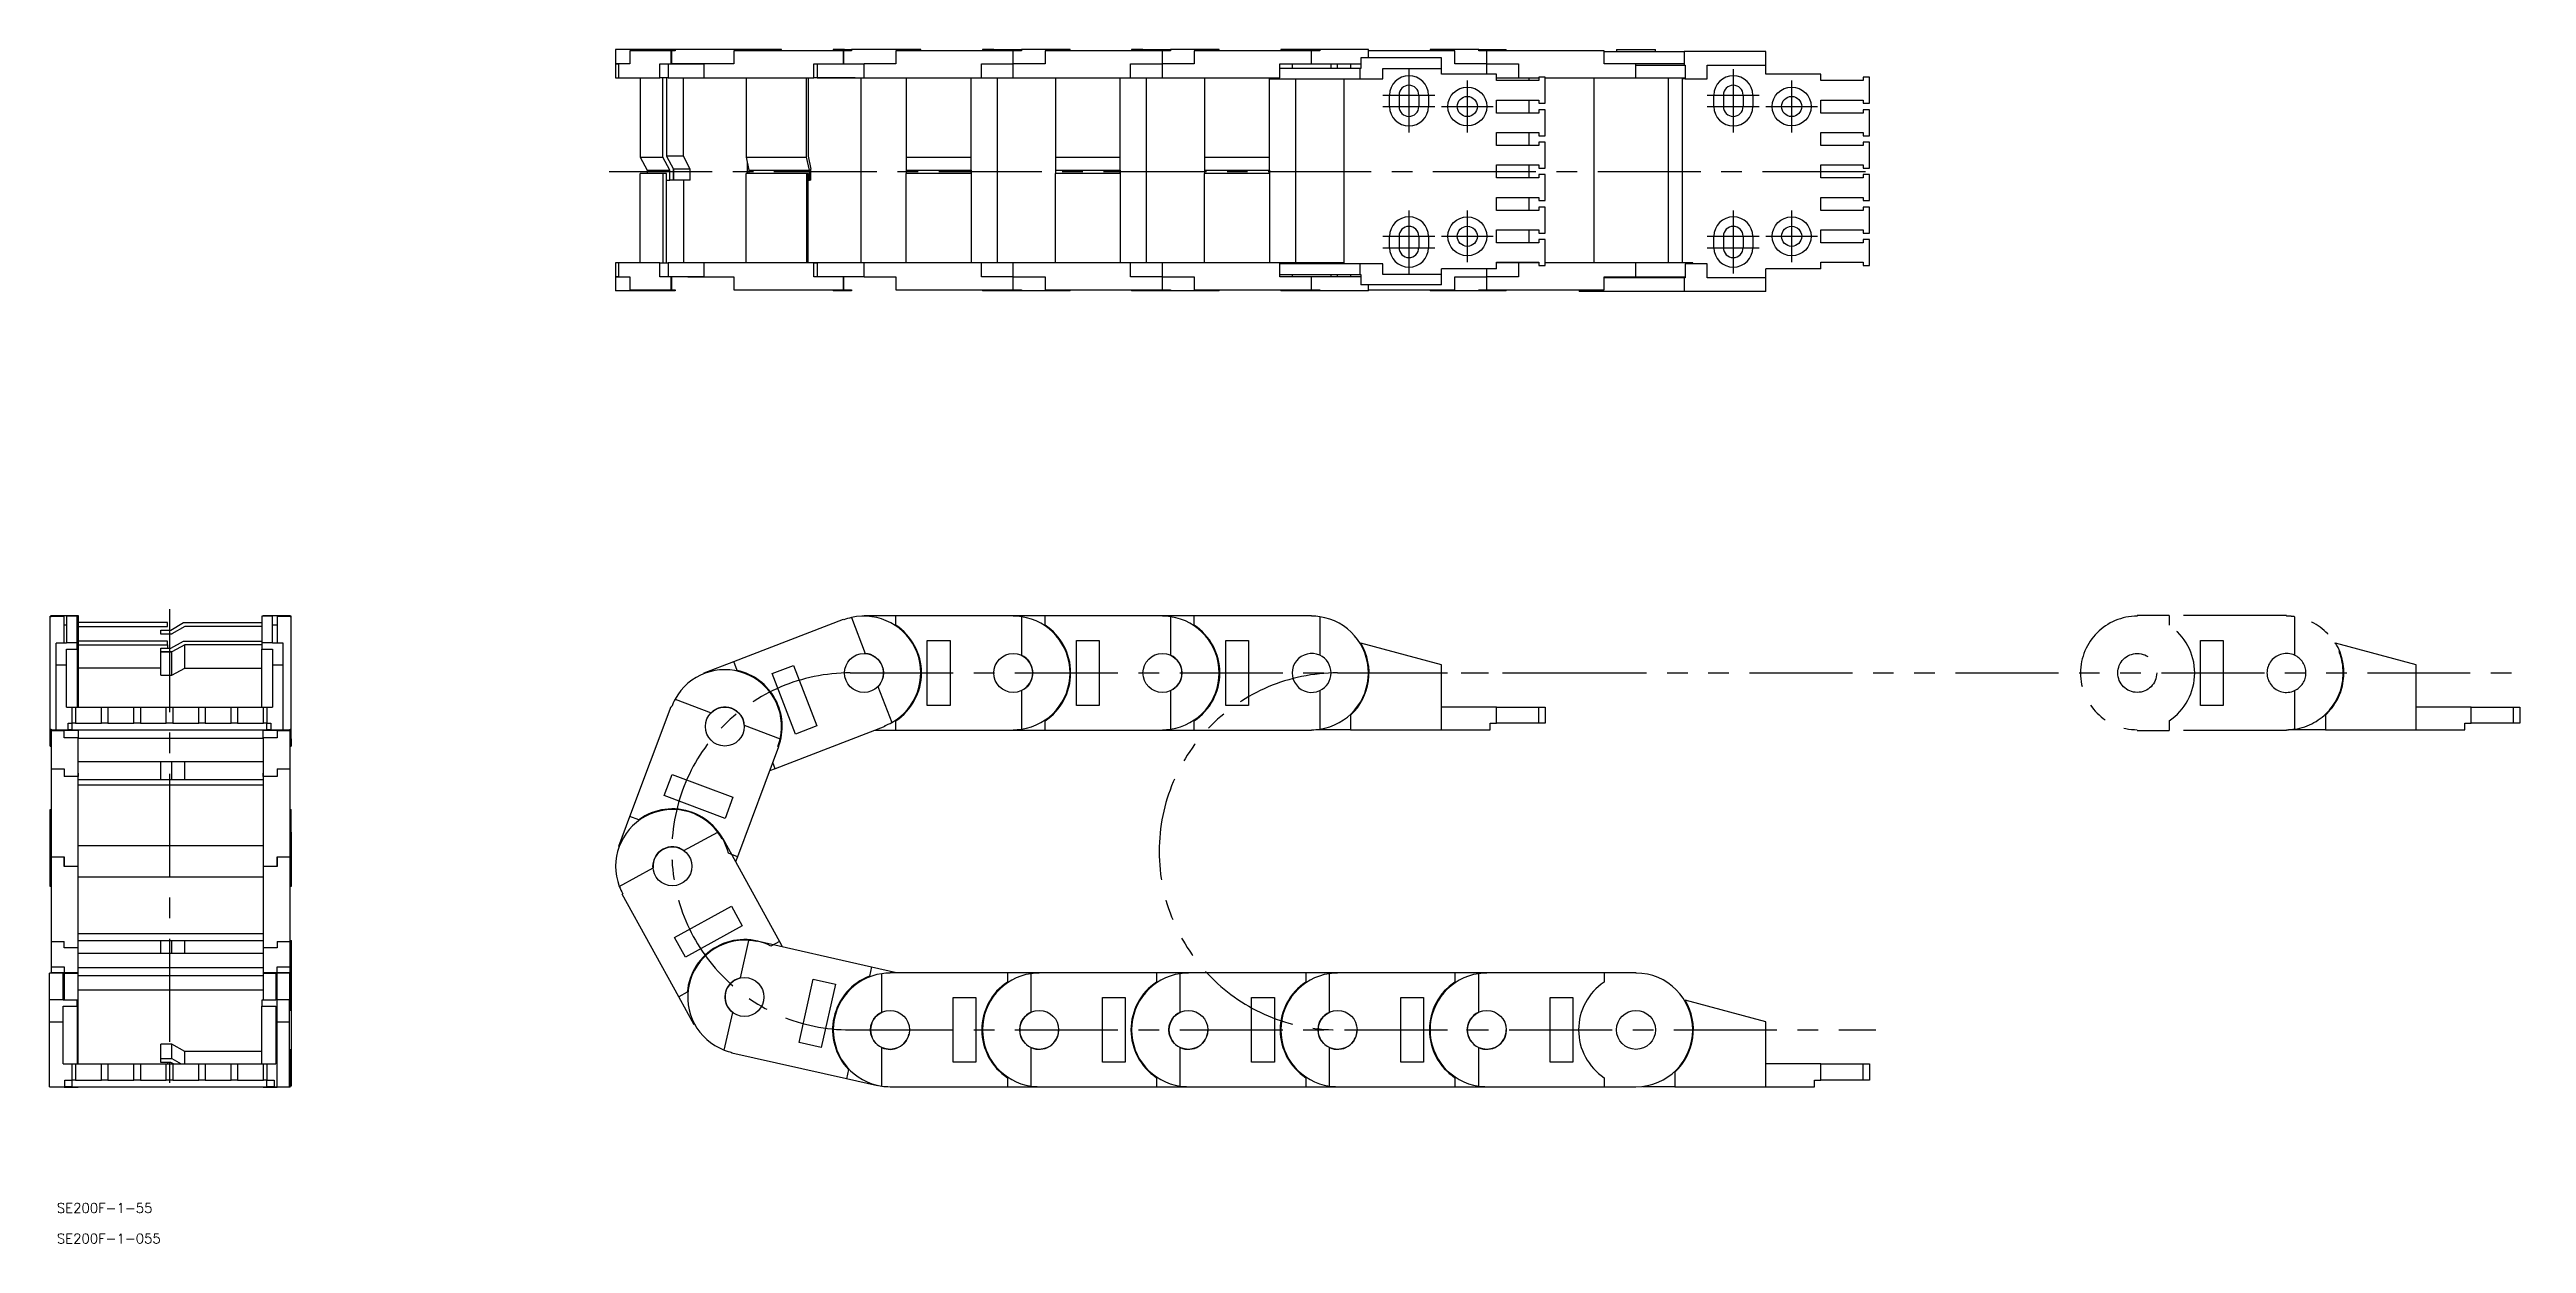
# Model space of a CAD drawing. Extents: x -175 to 589, y -294 to 74.
import ezdxf

# ---------------------------------------------------------------- set-up
doc = ezdxf.new("R2010")
doc.units = 0
doc.linetypes.add('CENTER', pattern=[50.8, 31.75, -6.35, 6.35, -6.35])
doc.linetypes.add('PHANTOM', pattern=[63.5, 31.75, -6.35, 6.35, -6.35, 6.35, -6.35])
doc.layers.get('0').update_dxf_attribs({"linetype": 'CONTINUOUS'})
doc.layers.add('CENTER', color=1, linetype='CONTINUOUS')
doc.styles.get("Standard").update_dxf_attribs({"font": 'txt.shx', "height": 3, "bigfont": 'bigfont.shx'})

# ---------------------------------------------------------------- blocks, each defined once
blk = doc.blocks.new('*U2')
at = {"color": 7, "linetype": 'CONTINUOUS'}
blk.add_text('SE200F-1-055', height=3, dxfattribs=at).set_placement((-172.29, -293.51))
blk = doc.blocks.new('*U3')
at = {"color": 7, "linetype": 'CONTINUOUS'}
blk.add_text('SE200F-1-55', height=3, dxfattribs=at).set_placement((-172.29, -284.09))

msp = doc.modelspace()

# ---------------------------------------------------------------- linework, layer by layer
at = {"color": 7, "linetype": 'CONTINUOUS'}
for p, q in [((18.315531, 74.4), (0, 74.4)), ((18.315531, 74.4), (0, 74.4)), ((0, 74.4), (0, 70.045)), ((0, 70.05), (0, 65.7)), ((0.927425, 70.05), (0, 70.05)), ((0, 70.045), (0.927426, 70.045)), ((0, 70.045), (0.927425, 70.045)), ((0.927425, 65.7), (0.927425, 70.05)), ((4.369101, 70.05), (0.927425, 70.05)), ((17.082233, 74), (4.369101, 74)), ((4.369101, 74), (4.369101, 70.05)), ((13.640557, 65.7), (13.640557, 70.05)), ((13.640557, 70.05), (17.082233, 70.05)), ((16.154808, 70.05), (16.154808, 65.7)), ((17.082233, 70.05), (17.082233, 74)), ((17.269494, 74), (17.082233, 74)), ((17.082233, 70.05), (17.269494, 70.05)), ((17.269494, 70.05), (17.269494, 74)), ((18.315531, 74), (17.269494, 74)), ((27.298908, 70.05), (17.269494, 70.05)), ((27.298908, 70.05), (17.269494, 70.05)), ((17.269494, 70.05), (22.230497, 70.05)), ((51.154808, 74.4), (18.315531, 74.4)), ((18.315531, 74.4), (18.315531, 74)), ((22.230497, 70.05), (22.230497, 70.045)), ((22.230497, 70.045), (27.298916, 70.045)), ((27.298908, 65.7), (27.298908, 70.05)), ((36.445275, 70.05), (27.298908, 70.05)), ((36.445275, 74), (36.445275, 70.05)), ((70.230836, 74), (36.445275, 74)), ((51.154808, 74), (51.154808, 74.4)), ((61.084469, 65.7), (61.084469, 70.05)), ((61.084469, 70.05), (70.230836, 70.05)), ((62.147591, 70.045), (62.147591, 65.7)), ((70.586736, 74.4), (67.086736, 74.4)), ((67.086736, 74.4), (67.086736, 74)), ((70.230836, 70.05), (70.230836, 74)), ((70.302654, 74), (70.230836, 74)), ((70.230836, 70.05), (70.302654, 70.05)), ((72.700365, 74), (70.302654, 74)), ((70.302654, 70.05), (70.302654, 74)), ((70.302654, 70.05), (76.586736, 70.05)), ((70.586736, 74.4), (72.700365, 74.4)), ((70.586736, 74.4), (70.586736, 74)), ((94.086736, 74.4), (72.700365, 74.4)), ((94.086736, 74.4), (72.700365, 74.4)), ((72.700365, 74.4), (72.700365, 74)), ((76.586736, 65.7), (76.586736, 70.05)), ((86.386736, 70.05), (76.586736, 70.05)), ((86.386736, 74), (86.386736, 70.05)), ((122.586736, 74), (86.386736, 74)), ((94.086736, 74), (94.086736, 74.4)), ((112.786736, 65.7), (112.786736, 70.05)), ((112.786736, 70.05), (122.586736, 70.05)), ((116.586736, 74.4), (113.086736, 74.4)), ((113.086736, 74.4), (113.086736, 74)), ((116.586736, 74.4), (125.086736, 74.4)), ((116.586736, 74.4), (116.586736, 74)), ((122.586736, 70.05), (122.586736, 74)), ((125.086736, 74), (122.586736, 74)), ((122.586736, 65.7), (122.586736, 70.05)), ((132.386736, 70.05), (122.586736, 70.05)), ((140.086736, 74.4), (125.086736, 74.4)), ((125.086736, 74.4), (125.086736, 74)), ((168.586736, 74), (132.386736, 74)), ((132.386736, 74), (132.386736, 70.05)), ((140.086736, 74), (140.086736, 74.4)), ((158.786736, 70.05), (168.586736, 70.05)), ((158.786736, 65.7), (158.786736, 70.05)), ((162.586736, 74.4), (159.086736, 74.4)), ((159.086736, 74.4), (159.086736, 74)), ((162.586736, 74.4), (171.086736, 74.4)), ((162.586736, 74.4), (162.586736, 74)), ((168.586736, 70.05), (168.586736, 74)), ((171.086736, 74), (168.586736, 74)), ((168.586736, 65.7), (168.586736, 70.05)), ((178.386736, 70.05), (168.586736, 70.05)), ((186.086736, 74.4), (171.086736, 74.4)), ((171.086736, 74.4), (171.086736, 74)), ((214.586736, 74), (178.386736, 74)), ((178.386736, 74), (178.386736, 70.05)), ((186.086736, 74), (186.086736, 74.4)), ((204.786736, 65.7), (204.786736, 70.05)), ((204.786736, 70.05), (214.586736, 70.05)), ((217.086736, 74.4), (205.086736, 74.4)), ((205.086736, 74.4), (205.086736, 74)), ((208.586736, 70.05), (208.586736, 68.6)), ((214.586736, 70.05), (214.586736, 74)), ((217.086736, 74), (214.586736, 74)), ((214.586736, 70.05), (222.986736, 70.05)), ((232.086736, 74.4), (217.086736, 74.4)), ((217.086736, 74.4), (217.086736, 74)), ((220.586736, 68.6), (220.586736, 70.05)), ((222.586736, 68.6), (222.586736, 70.05)), ((222.986736, 70.05), (222.986736, 70.045)), ((222.986736, 70.045), (229.732352, 70.045)), ((226.586736, 70.045), (226.586736, 68.6)), ((254.586736, 71.85), (229.732352, 71.85)), ((229.732352, 71.85), (229.732352, 68.6)), ((232.086736, 71.85), (232.086736, 74.4)), ((258.786736, 74), (232.086736, 74)), ((266.086736, 74.4), (251.086736, 74.4)), ((251.086736, 74.4), (251.086736, 74)), ((254.586736, 68.6), (254.586736, 71.85)), ((258.786736, 70.05), (258.786736, 74)), ((268.586736, 70.05), (258.786736, 70.05)), ((266.086736, 74.4), (274.586736, 74.4)), ((266.086736, 74), (266.086736, 74.4)), ((268.586736, 74), (266.086736, 74)), ((268.586736, 70.05), (268.586736, 74)), ((304.786736, 74), (268.586736, 74)), ((268.586736, 70.05), (278.386736, 70.05)), ((268.586736, 66.85), (268.586736, 70.05)), ((274.586736, 74), (274.586736, 74.4)), ((278.386736, 70.05), (278.386736, 65.7)), ((304.786736, 70.05), (304.786736, 74)), ((314.586736, 70.05), (304.786736, 70.05)), ((304.786744, 73.85), (329.451669, 73.85)), ((308.586736, 74.4), (320.586736, 74.4)), ((308.586736, 74.4), (308.586736, 73.85)), ((314.586736, 65.7), (314.586736, 70.05)), ((329.451669, 70.05), (314.586736, 70.05)), ((314.586736, 69.6), (329.451669, 69.6)), ((320.586736, 73.85), (320.586736, 74.4)), ((329.451669, 73.85), (329.451669, 69.6)), ((354.586736, 73.85), (329.451669, 73.85)), ((329.451669, 69.6), (329.732352, 69.6)), ((329.732352, 69.6), (329.732352, 65.35)), ((336.586736, 69.6), (354.586736, 69.6)), ((336.586736, 65.35), (336.586736, 69.6)), ((354.586736, 69.6), (354.586736, 73.85)), ((354.586736, 66.85), (354.586736, 69.6)), ((0, 65.7), (0.927425, 65.7)), ((0.927425, 65.7), (13.640557, 65.7)), ((7.552782, 65.7), (7.552782, 41.2)), ((16.154808, 65.7), (13.640557, 65.7)), ((14.576612, 41.2), (14.576612, 65.7)), ((15.700176, 65.7), (15.700176, 41.521539)), ((16.154808, 65.7), (27.298908, 65.7)), ((16.154808, 65.7), (27.298908, 65.7)), ((20.916362, 41.521539), (20.916362, 65.7)), ((27.298908, 65.7), (61.084469, 65.7)), ((40.221843, 65.7), (40.221843, 41.2)), ((58.887899, 41.2), (58.887899, 65.7)), ((59.318807, 65.7), (59.318807, 41.521539)), ((62.147591, 65.7), (61.084469, 65.7)), ((62.147591, 65.7), (76.586736, 65.7)), ((72.733147, 65.7), (62.147691, 65.7)), ((72.733147, 65.7), (62.147691, 65.7)), ((73.796269, 65.7), (72.733147, 65.7)), ((73.796269, 65.7), (76.586736, 65.7)), ((75.584595, 65.7), (75.584595, 8.7)), ((76.586736, 65.7), (112.786736, 65.7)), ((89.586736, 65.7), (89.586736, 41.2)), ((109.586736, 41.2), (109.586736, 65.7)), ((112.786736, 65.7), (122.586736, 65.7)), ((117.586736, 65.7), (117.586736, 8.7)), ((122.586736, 65.7), (158.786736, 65.7)), ((135.586736, 65.7), (135.586736, 41.2)), ((155.586736, 41.2), (155.586736, 65.7)), ((158.786736, 65.7), (168.586736, 65.7)), ((163.586736, 65.7), (163.586736, 8.7)), ((168.586736, 65.7), (204.786736, 65.7)), ((181.586736, 65.7), (181.586736, 41.2)), ((201.586736, 41.2), (201.586736, 65.7)), ((201.586902, 65.35), (229.451669, 65.35)), ((229.451669, 68.6), (204.786744, 68.6)), ((209.586736, 65.35), (209.586736, 8.7)), ((224.586736, 8.35), (224.586736, 65.35)), ((229.451669, 68.6), (229.451669, 65.35)), ((229.732352, 68.6), (229.451669, 68.6)), ((229.451669, 65.35), (236.586736, 65.35)), ((236.586736, 68.6), (254.586736, 68.6)), ((236.586736, 65.35), (236.586736, 68.6)), ((254.586736, 66.85), (254.586736, 68.6)), ((271.586736, 66.85), (254.586736, 66.85)), ((271.586736, 64.85), (271.586736, 66.85)), ((284.586736, 64.85), (271.586736, 64.85)), ((271.591491, 65.7), (278.386736, 65.7)), ((278.386736, 65.7), (284.586736, 65.7)), ((281.586736, 65.7), (281.586736, 64.85)), ((284.586736, 65.85), (284.586736, 64.85)), ((286.586736, 65.85), (284.586736, 65.85)), ((286.586736, 57.85), (286.586736, 65.85)), ((286.586736, 65.7), (314.586736, 65.7)), ((301.586736, 65.7), (301.586736, 8.7)), ((314.586736, 65.7), (329.732352, 65.7)), ((324.586736, 8.7), (324.586736, 65.7)), ((328.835947, 65.35), (328.835947, 8.7)), ((329.732352, 65.35), (328.835947, 65.35)), ((329.732352, 65.35), (336.586736, 65.35)), ((371.586736, 66.85), (354.586736, 66.85)), ((371.586736, 64.85), (371.586736, 66.85)), ((384.586736, 64.85), (371.586736, 64.85)), ((386.586736, 65.85), (384.586736, 65.85)), ((384.586736, 65.85), (384.586736, 64.85)), ((386.586736, 57.85), (386.586736, 65.85)), ((238.586736, 56.85), (238.586736, 60.35)), ((241.536736, 60.35), (241.536736, 56.85)), ((247.636736, 60.35), (247.636736, 56.85)), ((250.586736, 60.35), (250.586736, 56.85)), ((271.586736, 58.85), (284.586736, 58.85)), ((271.586736, 54.85), (271.586736, 58.85)), ((284.586736, 54.85), (271.586736, 54.85)), ((281.586736, 58.85), (281.586736, 54.85)), ((284.586736, 58.85), (284.586736, 57.85)), ((284.586736, 57.85), (286.586736, 57.85)), ((284.586736, 55.85), (284.586736, 54.85)), ((286.586736, 55.85), (284.586736, 55.85)), ((286.586736, 47.85), (286.586736, 55.85)), ((338.586736, 56.85), (338.586736, 60.35)), ((341.536736, 60.35), (341.536736, 56.85)), ((347.636736, 60.35), (347.636736, 56.85)), ((350.586736, 60.35), (350.586736, 56.85)), ((371.586736, 58.85), (384.586736, 58.85)), ((371.586736, 54.85), (371.586736, 58.85)), ((384.586736, 54.85), (371.586736, 54.85)), ((384.586736, 58.85), (384.586736, 57.85)), ((384.586736, 57.85), (386.586736, 57.85)), ((386.586736, 55.85), (384.586736, 55.85)), ((384.586736, 55.85), (384.586736, 54.85)), ((386.586736, 47.85), (386.586736, 55.85)), ((271.586736, 44.85), (271.586736, 48.85)), ((271.586736, 48.85), (284.586736, 48.85)), ((281.586736, 48.85), (281.586736, 44.85)), ((284.586736, 48.85), (284.586736, 47.85)), ((284.586736, 47.85), (286.586736, 47.85)), ((284.586736, 45.85), (284.586736, 44.85)), ((286.586736, 45.85), (284.586736, 45.85)), ((286.586736, 37.85), (286.586736, 45.85)), ((371.586736, 48.85), (384.586736, 48.85)), ((371.586736, 44.85), (371.586736, 48.85)), ((384.586736, 48.85), (384.586736, 47.85)), ((384.586736, 47.85), (386.586736, 47.85)), ((386.586736, 45.85), (384.586736, 45.85)), ((384.586736, 45.85), (384.586736, 44.85)), ((386.586736, 37.85), (386.586736, 45.85)), ((7.552782, 41.2), (14.576612, 41.2)), ((7.552782, 41.2), (9.715083, 37.2)), ((16.738912, 37.2), (14.576612, 41.2)), ((15.700176, 41.521539), (17.842367, 37.558741)), ((20.916362, 41.521539), (15.700176, 41.521539)), ((22.93856, 37.521539), (20.916362, 41.521539)), ((40.221843, 41.2), (58.887899, 41.2)), ((40.221843, 41.2), (41.051127, 37.2)), ((40.512223, 39.799369), (40.512223, 36.2)), ((59.717182, 37.2), (58.887899, 41.2)), ((59.318807, 41.521539), (60.140378, 37.558741)), ((89.586736, 41.2), (109.586736, 41.2)), ((89.586736, 41.2), (89.586736, 37.2)), ((109.586736, 37.2), (109.586736, 41.2)), ((135.586736, 41.2), (155.586736, 41.2)), ((135.586736, 41.2), (135.586736, 37.2)), ((155.586736, 37.2), (155.586736, 41.2)), ((181.586736, 41.2), (201.586736, 41.2)), ((181.586736, 41.2), (181.586736, 37.2)), ((201.586736, 37.2), (201.586736, 41.2)), ((284.586736, 44.85), (271.586736, 44.85)), ((271.586736, 34.85), (271.586736, 38.85)), ((271.586736, 38.85), (284.586736, 38.85)), ((281.586736, 38.85), (281.586736, 34.85)), ((284.586736, 38.85), (284.586736, 37.85)), ((384.586736, 44.85), (371.586736, 44.85)), ((371.586736, 34.85), (371.586736, 38.85)), ((371.586736, 38.85), (384.586736, 38.85)), ((384.586736, 38.85), (384.586736, 37.85)), ((7.552782, 8.7), (7.552782, 36.2)), ((14.576612, 36.2), (7.552782, 36.2)), ((9.715083, 37.2), (9.715083, 36.2)), ((9.715083, 37.2), (16.738912, 37.2)), ((14.576612, 36.2), (14.576612, 8.7)), ((15.700176, 36.2), (14.576612, 36.2)), ((15.700176, 8.7), (15.700176, 36.2)), ((15.700176, 34.2), (16.738912, 34.2)), ((16.738912, 34.2), (16.738912, 37.2)), ((22.93856, 34.2), (16.738912, 34.2)), ((17.842367, 34.2), (16.738912, 34.2)), ((17.842367, 34.2), (17.842367, 37.558741)), ((17.855519, 34.2), (17.842367, 34.2)), ((17.855519, 37.521539), (17.855519, 34.2)), ((22.93856, 37.521539), (17.855519, 37.521539)), ((20.916362, 34.2), (20.916362, 8.7)), ((22.93856, 34.2), (22.93856, 37.521539)), ((40.221843, 8.7), (40.221843, 36.2)), ((58.887899, 36.2), (40.221843, 36.2)), ((41.051127, 37.2), (41.051127, 36.2)), ((41.051127, 37.2), (59.717182, 37.2)), ((58.887899, 36.2), (58.887899, 8.7)), ((59.318807, 36.2), (58.887899, 36.2)), ((59.318807, 8.7), (59.318807, 36.2)), ((59.318807, 34.2), (59.717182, 34.2)), ((59.717182, 34.2), (59.717182, 37.2)), ((60.140378, 34.2), (59.717182, 34.2)), ((60.140378, 34.2), (60.140378, 37.558741)), ((89.586736, 37.2), (89.586736, 36.2)), ((89.586736, 37.2), (109.586736, 37.2)), ((89.586736, 8.7), (89.586736, 36.2)), ((109.586736, 36.2), (89.586736, 36.2)), ((109.586736, 37.2), (109.586736, 36.2)), ((109.586736, 36.2), (109.586736, 37.2)), ((109.586736, 36.2), (109.586736, 8.7)), ((135.586736, 37.2), (135.586736, 36.2)), ((135.586736, 37.2), (155.586736, 37.2)), ((135.586736, 8.7), (135.586736, 36.2)), ((155.586736, 36.2), (135.586736, 36.2)), ((155.586736, 37.2), (155.586736, 36.2)), ((155.586736, 36.2), (155.586736, 37.2)), ((155.586736, 36.2), (155.586736, 8.7)), ((181.586736, 37.2), (201.586736, 37.2)), ((181.586736, 37.2), (181.586736, 36.2)), ((201.586736, 36.2), (181.586736, 36.2)), ((181.586736, 8.7), (181.586736, 36.2)), ((201.586736, 37.2), (201.586736, 36.2)), ((201.586736, 36.2), (201.586736, 37.2)), ((201.586736, 36.2), (201.586736, 8.7)), ((284.586736, 34.85), (271.586736, 34.85)), ((284.586736, 37.85), (286.586736, 37.85)), ((284.586736, 35.85), (284.586736, 34.85)), ((286.586736, 35.85), (284.586736, 35.85)), ((286.586736, 27.85), (286.586736, 35.85)), ((384.586736, 34.85), (371.586736, 34.85)), ((384.586736, 37.85), (386.586736, 37.85)), ((384.586736, 35.85), (384.586736, 34.85)), ((386.586736, 35.85), (384.586736, 35.85)), ((386.586736, 27.85), (386.586736, 35.85)), ((271.586736, 24.85), (271.586736, 28.85)), ((271.586736, 28.85), (284.586736, 28.85)), ((284.586736, 24.85), (271.586736, 24.85)), ((281.586736, 28.85), (281.586736, 24.85)), ((284.586736, 28.85), (284.586736, 27.85)), ((284.586736, 27.85), (286.586736, 27.85)), ((284.586736, 25.85), (284.586736, 24.85)), ((286.586736, 25.85), (284.586736, 25.85)), ((286.586736, 17.85), (286.586736, 25.85)), ((371.586736, 28.85), (384.586736, 28.85)), ((371.586736, 24.85), (371.586736, 28.85)), ((384.586736, 24.85), (371.586736, 24.85)), ((384.586736, 28.85), (384.586736, 27.85)), ((384.586736, 27.85), (386.586736, 27.85)), ((384.586736, 25.85), (384.586736, 24.85)), ((386.586736, 25.85), (384.586736, 25.85)), ((386.586736, 17.85), (386.586736, 25.85)), ((238.586736, 13.35), (238.586736, 16.85)), ((241.536736, 16.85), (241.536736, 13.35)), ((247.636736, 16.85), (247.636736, 13.35)), ((250.586736, 16.85), (250.586736, 13.35)), ((271.586736, 18.85), (284.586736, 18.85)), ((271.586736, 14.85), (271.586736, 18.85)), ((281.586736, 18.85), (281.586736, 14.85)), ((284.586736, 18.85), (284.586736, 17.85)), ((284.586736, 17.85), (286.586736, 17.85)), ((284.586736, 15.85), (284.586736, 14.85)), ((286.586736, 15.85), (284.586736, 15.85)), ((286.586736, 7.85), (286.586736, 15.85)), ((338.586736, 13.35), (338.586736, 16.85)), ((341.536736, 16.85), (341.536736, 13.35)), ((347.636736, 16.85), (347.636736, 13.35)), ((350.586736, 16.85), (350.586736, 13.35)), ((371.586736, 18.85), (384.586736, 18.85)), ((371.586736, 14.85), (371.586736, 18.85)), ((384.586736, 18.85), (384.586736, 17.85)), ((384.586736, 17.85), (386.586736, 17.85)), ((384.586736, 15.85), (384.586736, 14.85)), ((386.586736, 15.85), (384.586736, 15.85)), ((386.586736, 7.85), (386.586736, 15.85)), ((0, 8.7), (0, 4.35)), ((0.927425, 8.7), (0, 8.7)), ((13.640557, 8.7), (0.927425, 8.7)), ((0.927425, 4.35), (0.927425, 8.7)), ((13.640557, 4.35), (13.640557, 8.7)), ((13.640557, 8.7), (16.154808, 8.7)), ((16.154808, 8.7), (16.154808, 4.35)), ((27.298908, 8.7), (16.154808, 8.7)), ((27.298908, 8.7), (16.154808, 8.7)), ((61.084469, 8.7), (27.298908, 8.7)), ((27.298908, 4.35), (27.298908, 8.7)), ((76.586736, 8.7), (61.084469, 8.7)), ((61.084469, 4.35), (61.084469, 8.7)), ((61.084469, 8.7), (62.147591, 8.7)), ((62.147591, 8.7), (62.147591, 4.355)), ((112.786736, 8.7), (76.586736, 8.7)), ((76.586736, 4.35), (76.586736, 8.7)), ((112.786736, 4.35), (112.786736, 8.7)), ((122.586736, 8.7), (112.786736, 8.7)), ((158.786736, 8.7), (122.586736, 8.7)), ((122.586736, 4.35), (122.586736, 8.7)), ((168.586736, 8.7), (158.786736, 8.7)), ((158.786736, 4.35), (158.786736, 8.7)), ((204.786736, 8.7), (168.586736, 8.7)), ((168.586736, 4.35), (168.586736, 8.7)), ((204.786736, 4.35), (204.786736, 8.7)), ((222.586736, 8.7), (204.786736, 8.7)), ((229.451669, 8.35), (204.786744, 8.35)), ((224.595444, 8.7), (222.586736, 8.7)), ((222.586736, 8.35), (222.586736, 8.7)), ((229.451669, 8.35), (229.451669, 5.1)), ((236.586736, 8.35), (229.451669, 8.35)), ((236.586736, 5.1), (236.586736, 8.35)), ((284.586736, 14.85), (271.586736, 14.85)), ((271.586736, 8.85), (284.586736, 8.85)), ((271.586736, 6.85), (271.586736, 8.85)), ((278.386736, 8.7), (271.591491, 8.7)), ((284.586736, 8.7), (278.386736, 8.7)), ((278.386736, 8.7), (278.386736, 4.35)), ((281.586736, 8.85), (281.586736, 8.7)), ((284.586736, 8.85), (284.586736, 7.85)), ((284.586736, 7.85), (286.586736, 7.85)), ((314.586736, 8.7), (286.586736, 8.7)), ((314.586736, 4.35), (314.586736, 8.7)), ((332.086736, 8.7), (314.586736, 8.7)), ((329.732352, 8.35), (329.732352, 4.1)), ((336.586736, 8.35), (329.732352, 8.35)), ((332.086736, 8.35), (332.086736, 8.7)), ((336.586736, 4.1), (336.586736, 8.35)), ((384.586736, 14.85), (371.586736, 14.85)), ((371.586736, 8.85), (384.586736, 8.85)), ((371.586736, 6.85), (371.586736, 8.85)), ((384.586736, 8.85), (384.586736, 7.85)), ((384.586736, 7.85), (386.586736, 7.85)), ((0, 4.355), (0, 0)), ((0.927425, 4.355), (0, 4.355)), ((0.927425, 4.355), (0, 4.355)), ((0, 4.35), (0.927425, 4.35)), ((18.315531, 0), (0, 0)), ((18.315531, 0), (0, 0)), ((0.927425, 4.35), (4.369101, 4.35)), ((4.369101, 4.35), (4.369101, 0.4)), ((4.369101, 0.4), (17.082233, 0.4)), ((17.082233, 4.35), (13.640557, 4.35)), ((17.082233, 0.4), (17.082233, 4.35)), ((17.269494, 4.35), (17.082233, 4.35)), ((17.082233, 0.4), (17.269494, 0.4)), ((17.269494, 0.4), (17.269494, 4.35)), ((22.230497, 4.35), (17.269494, 4.35)), ((17.269494, 0.4), (18.315531, 0.4)), ((18.315531, 0.4), (18.315531, 0)), ((27.298916, 4.355), (22.230497, 4.355)), ((22.230497, 4.355), (22.230497, 4.35)), ((22.230497, 4.35), (27.298908, 4.35)), ((27.298908, 4.35), (36.445275, 4.35)), ((36.445275, 4.35), (36.445275, 0.4)), ((36.445275, 0.4), (70.230836, 0.4)), ((70.230836, 4.35), (61.084469, 4.35)), ((67.086736, 0.4), (67.086736, 0)), ((70.586736, 0), (67.086736, 0)), ((70.230836, 0.4), (70.230836, 4.35)), ((70.302654, 4.35), (70.230836, 4.35)), ((70.230836, 0.4), (70.302654, 0.4)), ((76.586736, 4.35), (70.302654, 4.35)), ((70.302654, 0.4), (70.302654, 4.35)), ((70.302654, 0.4), (72.700365, 0.4)), ((70.586736, 0.4), (70.586736, 0)), ((72.700365, 0), (70.586736, 0)), ((72.700365, 0.4), (72.700365, 0)), ((76.586736, 4.35), (86.386736, 4.35)), ((86.386736, 4.35), (86.386736, 0.4)), ((86.386736, 0.4), (122.586736, 0.4)), ((122.586736, 4.35), (112.786736, 4.35)), ((113.086736, 0.4), (113.086736, 0)), ((116.586736, 0), (113.086736, 0)), ((116.586736, 0.4), (116.586736, 0)), ((125.086736, 0), (116.586736, 0)), ((122.586736, 0.4), (122.586736, 4.35)), ((122.586736, 4.35), (132.386736, 4.35)), ((122.586736, 0.4), (125.086736, 0.4)), ((125.086736, 0.4), (125.086736, 0)), ((140.086736, 0), (125.086736, 0)), ((132.386736, 4.35), (132.386736, 0.4)), ((132.386736, 0.4), (168.586736, 0.4)), ((140.086736, 0), (140.086736, 0.4)), ((168.586736, 4.35), (158.786736, 4.35)), ((159.086736, 0.4), (159.086736, 0)), ((162.586736, 0), (159.086736, 0)), ((162.586736, 0.4), (162.586736, 0)), ((171.086736, 0), (162.586736, 0)), ((168.586736, 0.4), (168.586736, 4.35)), ((168.586736, 4.35), (178.386736, 4.35)), ((168.586736, 0.4), (171.086736, 0.4)), ((171.086736, 0.4), (171.086736, 0)), ((186.086736, 0), (171.086736, 0)), ((178.386736, 4.35), (178.386736, 0.4)), ((178.386736, 0.4), (214.586736, 0.4)), ((186.086736, 0), (186.086736, 0.4)), ((214.586736, 4.35), (204.786736, 4.35)), ((204.786744, 5.1), (229.451669, 5.1)), ((205.086736, 0.4), (205.086736, 0)), ((217.086736, 0), (205.086736, 0)), ((208.586736, 5.1), (208.586736, 4.35)), ((214.586736, 0.4), (214.586736, 4.35)), ((222.986736, 4.35), (214.586736, 4.35)), ((214.586736, 0.4), (217.086736, 0.4)), ((217.086736, 0), (216.586736, 0)), ((217.086736, 0.4), (217.086736, 0)), ((232.086736, 0), (217.086736, 0)), ((220.586736, 4.35), (220.586736, 5.1)), ((222.586736, 4.35), (222.586736, 5.1)), ((229.732352, 4.355), (222.986736, 4.355)), ((222.986736, 4.355), (222.986736, 4.35)), ((226.586736, 5.1), (226.586736, 4.355)), ((229.451669, 5.1), (229.732352, 5.1)), ((229.732352, 5.1), (229.732352, 1.85)), ((254.586736, 1.85), (229.732352, 1.85)), ((232.086736, 0), (232.086736, 1.85)), ((232.086736, 0.4), (258.786736, 0.4)), ((254.586736, 5.1), (236.586736, 5.1)), ((251.086736, 0.4), (251.086736, 0)), ((266.086736, 0), (251.086736, 0)), ((271.586736, 6.85), (254.586736, 6.85)), ((254.586736, 5.1), (254.586736, 6.85)), ((254.586736, 1.85), (254.586736, 5.1)), ((258.786736, 0.4), (258.786736, 4.35)), ((258.786736, 4.35), (268.586736, 4.35)), ((266.086736, 0.4), (268.586736, 0.4)), ((266.086736, 0), (266.086736, 0.4)), ((274.586736, 0), (266.086736, 0)), ((268.586736, 4.35), (268.586736, 6.85)), ((268.586736, 0.4), (268.586736, 4.35)), ((278.386736, 4.35), (268.586736, 4.35)), ((268.586736, 0.4), (304.786736, 0.4)), ((274.586736, 0), (274.586736, 0.4)), ((297.086736, 0.4), (297.086736, -0.15)), ((304.786736, 4.35), (314.586736, 4.35)), ((304.786736, 0.4), (304.786736, 4.35)), ((329.451669, 4.1), (304.786744, 4.1)), ((308.586736, 4.35), (308.586736, 4.1)), ((314.586736, 4.35), (329.732352, 4.35)), ((320.586736, 4.1), (320.586736, 4.35)), ((324.586736, 4.1), (324.586736, 4.35)), ((329.451669, 4.1), (329.451669, -0.15)), ((329.732352, 4.1), (329.451669, 4.1)), ((354.586736, 4.1), (336.586736, 4.1)), ((371.586736, 6.85), (354.586736, 6.85)), ((354.586736, 4.1), (354.586736, 6.85)), ((354.586736, -0.15), (354.586736, 4.1)), ((329.451669, -0.15), (297.086736, -0.15)), ((354.586736, -0.15), (329.451669, -0.15)), ((-174, -100.2), (-174.4, -100.2)), ((-174.4, -100.379492), (-174.4, -100.2)), ((-174.4, -100.379492), (-174.4, -100.2)), ((-174.4, -135.020508), (-174.4, -100.379492)), ((-174, -100.379492), (-174.4, -100.379492)), ((-174, -100), (-170.05, -100)), ((-174, -100), (-174, -100.2)), ((-174, -100.2), (-170.05, -100.2)), ((-174, -100.2), (-174, -100.379492)), ((-170.05, -100), (-165.7, -100)), ((-170.05, -100.2), (-170.05, -100)), ((-170.05, -102.347801), (-170.05, -100.2)), ((-170.045, -102.347801), (-170.05, -102.347801)), ((-170.045, -108.540322), (-170.045, -102.347801)), ((-169.3, -102.960597), (-170.045, -102.960597)), ((-169.3, -100.2), (-169.3, -108.465079)), ((-166.05, -100.2), (-169.3, -100.2)), ((-166.05, -108.465079), (-166.05, -100.2)), ((-165.7, -102.960597), (-166.05, -102.960597)), ((-165.7, -100), (-165.7, -102.960597)), ((-138.2, -102.2), (-165.7, -102.2)), ((-165.7, -102.960597), (-165.7, -128.238959)), ((-165.7, -103.4), (-138.2, -103.4)), ((-140.2, -104.509401), (-137.2, -104.509401)), ((-140.2, -105.687923), (-140.2, -104.509401)), ((-140.2, -105.687923), (-136.841259, -105.687923)), ((-140.2, -105.709401), (-140.2, -105.687923)), ((-136.878461, -105.709401), (-140.2, -105.709401)), ((-138.2, -103.4), (-138.2, -102.2)), ((-137.2, -104.509401), (-133.2, -102.2)), ((-136.841259, -105.687923), (-136.878461, -105.709401)), ((-132.878461, -103.4), (-136.841259, -105.687923)), ((-133.2, -102.2), (-109.05, -102.2)), ((-109.05, -103.4), (-132.878461, -103.4)), ((-109.05, -100.2), (-109.05, -108.465079)), ((-105.8, -100.2), (-109.05, -100.2)), ((-108.7, -100), (-104.35, -100)), ((-108.7, -100.2), (-108.7, -100)), ((-105.8, -108.465079), (-105.8, -100.2)), ((-104.355, -102.960597), (-105.8, -102.960597)), ((-104.355, -102.347801), (-104.355, -108.540322)), ((-104.35, -102.347801), (-104.355, -102.347801)), ((-104.35, -100), (-100.4, -100)), ((-104.35, -100), (-104.35, -100.2)), ((-104.35, -100.2), (-100.4, -100.2)), ((-104.35, -100.2), (-104.35, -102.347801)), ((-100.4, -100.2), (-100.4, -100)), ((-100, -100.2), (-100.4, -100.2)), ((-100.4, -100.379492), (-100.4, -100.2)), ((-100.4, -100.379492), (-100.4, -100.2)), ((-100.4, -100.379492), (-100.4, -100.2)), ((-100, -100.379492), (-100.4, -100.379492)), ((-100, -100.379492), (-100, -100.2)), ((-100, -100.379492), (-100, -100.2)), ((-100, -135.020508), (-100, -100.379492)), ((36.445275, -114.179613), (70.230836, -101.180541)), ((70.230836, -101.180541), (70.302654, -101.367201)), ((72.700365, -100.636996), (76.961386, -111.711708)), ((76.586736, -100), (86.386736, -100)), ((76.586736, -100.2), (76.586736, -100)), ((86.386736, -100), (122.586736, -100)), ((86.386736, -102.960597), (86.386736, -100)), ((122.586736, -100), (132.386736, -100)), ((122.586736, -100), (122.586736, -100.2)), ((125.086736, -100.379492), (125.086736, -112.245644)), ((132.386736, -100), (168.586736, -100)), ((132.386736, -102.960597), (132.386736, -100)), ((168.586736, -100), (178.386736, -100)), ((168.586736, -100), (168.586736, -100.2)), ((171.086736, -100.379492), (171.086736, -112.245644)), ((178.386736, -100), (214.586736, -100)), ((178.386736, -102.960597), (178.386736, -100)), ((214.586736, -100), (214.586736, -100.2)), ((217.086736, -100.379492), (217.086736, -112.245644)), ((-169.3, -108.540288), (-172.55, -108.540288)), ((-172.55, -115.2), (-172.55, -108.540288)), ((-166.05, -108.465079), (-169.3, -108.465079)), ((-169.3, -108.465079), (-169.3, -108.540288)), ((-169.3, -110.376915), (-166.05, -110.376915)), ((-169.3, -115.2), (-169.3, -110.376915)), ((-166.05, -110.376915), (-166.05, -108.465079)), ((-166.05, -110.376915), (-166.05, -128.2)), ((-138.2, -107.901982), (-165.7, -107.901982)), ((-165.7, -109.021945), (-138.2, -109.021945)), ((-140.2, -110.057352), (-137.2, -110.057352)), ((-140.2, -111.15727), (-140.2, -110.057352)), ((-140.2, -111.15727), (-136.841259, -111.15727)), ((-140.2, -111.18443), (-140.2, -111.15727)), ((-136.878461, -111.18443), (-140.2, -111.18443)), ((-140.2, -118.359124), (-140.2, -111.18443)), ((-138.2, -109.021945), (-138.2, -107.901982)), ((-138.2, -109.021945), (-138.2, -110.057352)), ((-137.2, -110.057352), (-133.2, -107.901982)), ((-136.877397, -111.183654), (-136.878461, -111.18443)), ((-136.877397, -111.183654), (-136.878461, -111.18443)), ((-136.878461, -118.359124), (-136.878461, -111.18443)), ((-136.876334, -111.182878), (-136.877397, -111.183654)), ((-136.876334, -111.182878), (-136.877397, -111.183654)), ((-136.87527, -111.182102), (-136.876334, -111.182878)), ((-136.87527, -111.182102), (-136.876334, -111.182878)), ((-136.874206, -111.181325), (-136.87527, -111.182102)), ((-136.874206, -111.181325), (-136.87527, -111.182102)), ((-136.873143, -111.180549), (-136.874206, -111.181325)), ((-136.873143, -111.180549), (-136.874206, -111.181325)), ((-136.87208, -111.179773), (-136.873143, -111.180549)), ((-136.87208, -111.179773), (-136.873143, -111.180549)), ((-136.871016, -111.178997), (-136.87208, -111.179773)), ((-136.871016, -111.178997), (-136.87208, -111.179773)), ((-136.869953, -111.178221), (-136.871016, -111.178997)), ((-136.869953, -111.178221), (-136.871016, -111.178997)), ((-136.868889, -111.177445), (-136.869953, -111.178221)), ((-136.868889, -111.177445), (-136.869953, -111.178221)), ((-136.867826, -111.176668), (-136.868889, -111.177445)), ((-136.867826, -111.176668), (-136.868889, -111.177445)), ((-136.866763, -111.175892), (-136.867826, -111.176668)), ((-136.866763, -111.175892), (-136.867826, -111.176668)), ((-136.8657, -111.175116), (-136.866763, -111.175892)), ((-136.8657, -111.175116), (-136.866763, -111.175892)), ((-136.864637, -111.17434), (-136.8657, -111.175116)), ((-136.864637, -111.17434), (-136.8657, -111.175116)), ((-136.863574, -111.173564), (-136.864637, -111.17434)), ((-136.863574, -111.173564), (-136.864637, -111.17434)), ((-136.862511, -111.172788), (-136.863574, -111.173564)), ((-136.862511, -111.172788), (-136.863574, -111.173564)), ((-136.861448, -111.172012), (-136.862511, -111.172788)), ((-136.861448, -111.172012), (-136.862511, -111.172788)), ((-136.860385, -111.171236), (-136.861448, -111.172012)), ((-136.860385, -111.171236), (-136.861448, -111.172012)), ((-136.859322, -111.17046), (-136.860385, -111.171236)), ((-136.859322, -111.17046), (-136.860385, -111.171236)), ((-136.858259, -111.169684), (-136.859322, -111.17046)), ((-136.858259, -111.169684), (-136.859322, -111.17046)), ((-136.857196, -111.168908), (-136.858259, -111.169684)), ((-136.857196, -111.168908), (-136.858259, -111.169684)), ((-136.856133, -111.168132), (-136.857196, -111.168908)), ((-136.856133, -111.168132), (-136.857196, -111.168908)), ((-136.855071, -111.167356), (-136.856133, -111.168132)), ((-136.855071, -111.167356), (-136.856133, -111.168132)), ((-136.854008, -111.16658), (-136.855071, -111.167356)), ((-136.854008, -111.16658), (-136.855071, -111.167356)), ((-136.852945, -111.165804), (-136.854008, -111.16658)), ((-136.852945, -111.165804), (-136.854008, -111.16658)), ((-136.851883, -111.165028), (-136.852945, -111.165804)), ((-136.851883, -111.165028), (-136.852945, -111.165804)), ((-136.85082, -111.164252), (-136.851883, -111.165028)), ((-136.85082, -111.164252), (-136.851883, -111.165028)), ((-136.849758, -111.163476), (-136.85082, -111.164252)), ((-136.849758, -111.163476), (-136.85082, -111.164252)), ((-136.848695, -111.162701), (-136.849758, -111.163476)), ((-136.848695, -111.162701), (-136.849758, -111.163476)), ((-136.847633, -111.161925), (-136.848695, -111.162701)), ((-136.847633, -111.161925), (-136.848695, -111.162701)), ((-136.84657, -111.161149), (-136.847633, -111.161925)), ((-136.84657, -111.161149), (-136.847633, -111.161925)), ((-136.845508, -111.160373), (-136.84657, -111.161149)), ((-136.845508, -111.160373), (-136.84657, -111.161149)), ((-136.844446, -111.159597), (-136.845508, -111.160373)), ((-136.844446, -111.159597), (-136.845508, -111.160373)), ((-136.843384, -111.158821), (-136.844446, -111.159597)), ((-136.843384, -111.158821), (-136.844446, -111.159597)), ((-136.842322, -111.158046), (-136.843384, -111.158821)), ((-136.842322, -111.158046), (-136.843384, -111.158821)), ((-136.841259, -111.15727), (-136.842322, -111.158046)), ((-136.841259, -111.15727), (-136.842322, -111.158046)), ((-132.878461, -109.021945), (-136.841259, -111.15727)), ((-133.2, -107.901982), (-109.05, -107.901982)), ((-109.05, -109.021945), (-132.878461, -109.021945)), ((-132.878461, -116.203753), (-132.878461, -109.021945)), ((-105.8, -108.465079), (-109.05, -108.465079)), ((-109.05, -108.465079), (-109.05, -110.376915)), ((-109.05, -128.2), (-109.05, -110.376915)), ((-109.05, -110.376915), (-105.8, -110.376915)), ((-105.8, -108.540288), (-105.8, -108.465079)), ((-102.55, -108.540288), (-105.8, -108.540288)), ((-105.8, -110.376915), (-105.8, -115.2)), ((-102.55, -115.2), (-102.55, -108.540288)), ((27.298908, -117.698699), (36.445275, -114.179613)), ((37.508397, -116.942746), (36.445275, -114.179613)), ((96.086736, -127.7), (96.086736, -107.7)), ((96.086736, -107.7), (103.086736, -107.7)), ((103.086736, -107.7), (103.086736, -127.7)), ((142.086736, -127.7), (142.086736, -107.7)), ((142.086736, -107.7), (149.086736, -107.7)), ((149.086736, -107.7), (149.086736, -127.7)), ((188.086736, -127.7), (188.086736, -107.7)), ((188.086736, -107.7), (195.086736, -107.7)), ((195.086736, -107.7), (195.086736, -127.7)), ((229.451669, -108.465079), (229.732352, -108.540288)), ((254.586736, -115.2), (229.732352, -108.540288)), ((-172.55, -135.2), (-172.55, -115.2)), ((-172.55, -115.2), (-169.3, -115.2)), ((-169.3, -128.2), (-169.3, -115.2)), ((-140.2, -116.203753), (-165.7, -116.203753)), ((-140.2, -118.359124), (-136.878461, -118.359124)), ((-136.878461, -118.359124), (-132.878461, -116.203753)), ((-132.878461, -116.203753), (-109.05, -116.203753)), ((-105.8, -115.2), (-105.8, -128.2)), ((-105.8, -115.2), (-102.55, -115.2)), ((-102.55, -135.2), (-102.55, -115.2)), ((27.370726, -117.885359), (27.298908, -117.698699)), ((48.263308, -117.882867), (54.796428, -115.369235)), ((55.445116, -136.548923), (48.263308, -117.882867)), ((54.796428, -115.369235), (61.978236, -134.03529)), ((80.8786, -121.89284), (85.139621, -132.967552)), ((254.586736, -135.2), (254.586736, -115.2)), ((-169.3, -128.2), (-167.55, -128.2)), ((-167.55, -133.2), (-167.55, -128.2)), ((-167.55, -128.2), (-166.55, -128.2)), ((-166.55, -128.2), (-158.55, -128.2)), ((-166.55, -128.2), (-166.55, -133.2)), ((-158.55, -128.2), (-156.55, -128.2)), ((-158.55, -133.2), (-158.55, -128.2)), ((-156.55, -128.2), (-148.55, -128.2)), ((-156.55, -128.2), (-156.55, -133.2)), ((-148.55, -133.2), (-148.55, -128.2)), ((-148.55, -128.2), (-146.55, -128.2)), ((-146.55, -128.2), (-138.55, -128.2)), ((-146.55, -128.2), (-146.55, -133.2)), ((-138.55, -128.2), (-136.55, -128.2)), ((-138.55, -133.2), (-138.55, -128.2)), ((-136.55, -128.2), (-128.55, -128.2)), ((-136.55, -128.2), (-136.55, -133.2)), ((-128.55, -128.2), (-126.55, -128.2)), ((-128.55, -133.2), (-128.55, -128.2)), ((-126.55, -128.2), (-118.55, -128.2)), ((-126.55, -128.2), (-126.55, -133.2)), ((-118.55, -128.2), (-116.55, -128.2)), ((-118.55, -133.2), (-118.55, -128.2)), ((-116.55, -128.2), (-108.55, -128.2)), ((-116.55, -128.2), (-116.55, -133.2)), ((-108.55, -128.2), (-107.55, -128.2)), ((-108.55, -133.2), (-108.55, -128.2)), ((-107.55, -128.2), (-107.55, -133.2)), ((-107.55, -128.2), (-105.8, -128.2)), ((4.369101, -161.896261), (17.082233, -128.002069)), ((17.082233, -128.002069), (17.269494, -128.072307)), ((18.315531, -125.794584), (29.425853, -129.961875)), ((103.086736, -127.7), (96.086736, -127.7)), ((125.086736, -123.154356), (125.086736, -135.020508)), ((149.086736, -127.7), (142.086736, -127.7)), ((171.086736, -123.154356), (171.086736, -135.020508)), ((195.086736, -127.7), (188.086736, -127.7)), ((217.086736, -123.154356), (217.086736, -135.020508)), ((271.586736, -128.2), (254.586736, -128.2)), ((271.586736, -128.2), (284.586736, -128.2)), ((271.586736, -133.2), (271.586736, -128.2)), ((284.586736, -133.2), (284.586736, -128.2)), ((284.586736, -128.2), (286.586736, -128.2)), ((286.586736, -128.2), (286.586736, -133.2)), ((-174.4, -140.218158), (-174.4, -135.020508)), ((-174.4, -137.960214), (-174.4, -135.020508)), ((-174.4, -137.960214), (-174.4, -135.020508)), ((-174.4, -135.020508), (-174, -135.020508)), ((-174, -135.020508), (-174, -135.2)), ((-174, -135.020508), (-174, -135.2)), ((-174, -135.020508), (-174, -135.2)), ((-174, -135.2), (-172.55, -135.2)), ((-174, -135.2), (-174, -135.4)), ((-174, -135.4), (-170.05, -135.4)), ((-174, -135.4), (-174, -147.218531)), ((-172.55, -135.2), (-168.8, -135.2)), ((-170.05, -137.738545), (-170.05, -135.2)), ((-170.05, -135.4), (-170.05, -135.2)), ((-165.7, -135.4), (-170.05, -135.4)), ((-168.8, -133.2), (-167.55, -133.2)), ((-168.8, -135.2), (-168.8, -133.2)), ((-167.55, -135.2), (-168.8, -135.2)), ((-166.55, -133.2), (-167.55, -133.2)), ((-167.55, -135.2), (-167.55, -133.2)), ((-167.55, -135.2), (-107.55, -135.2)), ((-166.55, -133.2), (-158.55, -133.2)), ((-165.7, -135.2), (-165.7, -135.4)), ((-165.7, -135.4), (-165.7, -137.738545)), ((-156.55, -133.2), (-158.55, -133.2)), ((-156.55, -133.2), (-148.55, -133.2)), ((-146.55, -133.2), (-148.55, -133.2)), ((-146.55, -133.2), (-138.55, -133.2)), ((-136.55, -133.2), (-138.55, -133.2)), ((-136.55, -133.2), (-128.55, -133.2)), ((-126.55, -133.2), (-128.55, -133.2)), ((-126.55, -133.2), (-118.55, -133.2)), ((-116.55, -133.2), (-118.55, -133.2)), ((-116.55, -133.2), (-108.55, -133.2)), ((-108.7, -135.4), (-108.7, -135.2)), ((-104.35, -135.4), (-108.7, -135.4)), ((-108.7, -137.738545), (-108.7, -135.4)), ((-107.55, -133.2), (-108.55, -133.2)), ((-107.55, -133.2), (-106.3, -133.2)), ((-107.55, -135.2), (-107.55, -133.2)), ((-106.3, -135.2), (-107.55, -135.2)), ((-106.3, -133.2), (-106.3, -135.2)), ((-106.3, -135.2), (-102.55, -135.2)), ((-104.35, -135.2), (-104.35, -135.4)), ((-104.35, -135.4), (-100.4, -135.4)), ((-104.35, -135.4), (-104.35, -137.738545)), ((-102.55, -135.2), (-100.4, -135.2)), ((-100.4, -135.020508), (-100, -135.020508)), ((-100.4, -135.2), (-100.4, -135.020508)), ((-100.4, -135.4), (-100.4, -135.2)), ((-100.4, -147.218531), (-100.4, -135.4)), ((-100, -137.960214), (-100, -135.020508)), ((-100, -137.960214), (-100, -135.020508)), ((39.63972, -133.792922), (50.750042, -137.960214)), ((82.942636, -134.219459), (49.157075, -147.218531)), ((61.978236, -134.03529), (55.445116, -136.548923)), ((86.386736, -135.4), (79.874322, -135.4)), ((82.870818, -134.032799), (82.942636, -134.219459)), ((86.386736, -135.4), (86.386736, -132.439403)), ((122.586736, -135.4), (86.386736, -135.4)), ((122.586736, -135.2), (122.586736, -135.4)), ((132.386736, -135.4), (122.586736, -135.4)), ((132.386736, -135.4), (132.386736, -132.439403)), ((168.586736, -135.4), (132.386736, -135.4)), ((168.586736, -135.2), (168.586736, -135.4)), ((178.386736, -135.4), (168.586736, -135.4)), ((178.386736, -135.4), (178.386736, -132.439403)), ((214.586736, -135.4), (178.386736, -135.4)), ((214.586736, -135.2), (214.586736, -135.4)), ((216.586736, -135.2), (216.586736, -135.085339)), ((226.586736, -135.2), (216.586736, -135.2)), ((226.586736, -130.711149), (226.586736, -135.2)), ((226.586736, -135.2), (254.586736, -135.2)), ((254.586736, -135.2), (269.586736, -135.2)), ((269.586736, -133.2), (271.586736, -133.2)), ((269.586736, -135.2), (269.586736, -133.2)), ((284.586736, -133.2), (271.586736, -133.2)), ((286.586736, -133.2), (284.586736, -133.2)), ((-174.4, -137.960214), (-174, -137.960214)), ((-174.4, -140.218158), (-174, -140.218158)), ((-165.7, -137.738545), (-170.05, -137.738545)), ((-165.7, -150.737617), (-165.7, -137.738545)), ((-108.7, -137.954332), (-165.7, -137.954332)), ((-104.35, -137.738545), (-108.7, -137.738545)), ((-108.7, -137.738545), (-108.7, -149.610023)), ((-100.4, -137.960214), (-100, -137.960214)), ((-100.4, -140.218158), (-100, -140.218158)), ((-100, -137.960214), (-100, -140.218158)), ((50.227383, -140.434247), (37.514251, -174.32844)), ((50.040122, -140.364009), (50.227383, -140.434247)), ((-174, -147.218531), (-174, -174.32844)), ((-174, -147.218531), (-170.05, -147.218531)), ((-170.05, -147.218531), (-170.05, -149.610023)), ((-165.7, -149.610023), (-170.05, -149.610023)), ((-108.7, -145.136139), (-165.7, -145.136139)), ((-165.7, -148.570287), (-165.7, -149.610023)), ((-165.7, -177.320822), (-165.7, -149.610023)), ((-108.7, -150.674642), (-165.7, -150.674642)), ((-108.7, -152.255003), (-165.7, -152.255003)), ((-140.2, -150.674642), (-140.2, -145.136139)), ((-136.878461, -150.674642), (-136.878461, -145.136139)), ((-132.878461, -150.674642), (-132.878461, -145.136139)), ((-108.7, -149.610023), (-108.7, -148.570287)), ((-108.7, -149.610023), (-108.7, -177.320822)), ((-104.35, -149.610023), (-108.7, -149.610023)), ((-104.35, -147.218531), (-100.4, -147.218531)), ((-104.35, -147.218531), (-104.35, -149.610023)), ((-100.4, -174.32844), (-100.4, -147.218531)), ((14.985197, -155.51829), (17.443537, -148.964164)), ((17.443537, -148.964164), (36.16961, -155.987994)), ((49.157075, -147.218531), (47.434058, -147.881466)), ((49.157075, -147.218531), (48.410513, -145.278162)), ((-174.4, -166.733764), (-174.4, -159.788126)), ((-174.4, -166.733764), (-174.4, -159.788126)), ((-174.4, -159.788126), (-174, -159.788126)), ((-100.4, -159.788126), (-100, -159.788126)), ((-100, -166.733764), (-100, -159.788126)), ((33.71127, -162.54212), (14.985197, -155.51829)), ((36.16961, -155.987994), (33.71127, -162.54212)), ((-174.4, -172.464748), (-174.4, -166.733764)), ((-174.4, -166.733764), (-174, -166.733764)), ((-174, -166.733764), (-174, -168.739575)), ((-100.4, -166.733764), (-100, -166.733764)), ((-100, -166.733764), (-100, -172.464748)), ((0.927425, -171.072037), (4.369101, -161.896261)), ((7.141119, -162.935998), (4.369101, -161.896261)), ((21.068615, -172.464748), (31.459062, -166.733764)), ((-174.4, -183.288126), (-174.4, -171.670304)), ((-174.4, -183.288126), (-174.4, -171.670304)), ((-174.4, -172.464748), (-174, -172.464748)), ((-174, -168.739575), (-174, -200.43765)), ((-174, -174.32844), (-170.05, -174.32844)), ((-170.05, -177.320822), (-170.05, -174.32844)), ((-170.05, -174.32844), (-170.05, -177.320822)), ((-108.7, -170.981076), (-165.7, -170.981076)), ((-104.35, -174.32844), (-100.4, -174.32844)), ((-104.35, -174.32844), (-104.35, -177.320822)), ((-104.35, -177.320822), (-104.35, -174.32844)), ((-100.4, -172.464748), (-100, -172.464748)), ((-100.4, -200.43765), (-100.4, -174.32844)), ((-100, -171.670304), (-100, -183.288126)), ((-100, -171.670304), (-100, -183.288126)), ((-100, -172.464748), (-100, -177.733318)), ((1.114686, -171.142275), (0.927425, -171.072037)), ((32.823655, -168.836168), (32.998782, -168.739575)), ((32.998782, -168.739575), (50.482261, -200.43765)), ((37.514251, -174.32844), (34.742233, -173.288703)), ((37.514251, -174.32844), (36.934266, -175.874725)), ((-165.7, -177.320822), (-170.05, -177.320822)), ((-165.7, -209.018897), (-165.7, -177.320822)), ((-108.7, -180.60583), (-165.7, -180.60583)), ((-108.7, -177.320822), (-108.7, -202.460865)), ((-104.35, -177.320822), (-108.7, -177.320822)), ((1.126092, -183.464301), (11.516539, -177.733318)), ((-174.4, -183.464301), (-174.4, -183.288126)), ((-174.4, -183.288126), (-174, -183.288126)), ((-174, -183.464301), (-174.4, -183.464301)), ((-100.4, -183.288126), (-100, -183.288126)), ((-100, -183.464301), (-100.4, -183.464301)), ((-100, -183.288126), (-100, -183.464301)), ((2.001217, -185.836678), (2.176344, -185.740084)), ((19.484695, -217.534753), (2.001217, -185.836678)), ((18.161521, -199.192747), (35.67427, -189.533366)), ((35.67427, -189.533366), (39.055053, -195.662828)), ((-108.7, -198.118579), (-165.7, -198.118579)), ((39.055053, -195.662828), (21.542304, -205.322209)), ((-174, -200.43765), (-170.05, -200.43765)), ((-174, -200.43765), (-174, -208.276068)), ((-174, -200.43765), (-174, -201.867527)), ((-170.05, -202.460865), (-170.05, -200.43765)), ((-165.7, -202.460865), (-170.05, -202.460865)), ((-108.7, -200.29194), (-165.7, -200.29194)), ((-165.7, -210), (-165.7, -202.460865)), ((-108.7, -204.141176), (-165.7, -204.141176)), ((-140.2, -204.141176), (-140.2, -200.29194)), ((-136.878461, -204.141176), (-136.878461, -200.29194)), ((-132.878461, -204.141176), (-132.878461, -200.29194)), ((-104.35, -202.460865), (-108.7, -202.460865)), ((-108.7, -202.460865), (-108.7, -210.2)), ((-104.35, -200.43765), (-100.4, -200.43765)), ((-104.35, -200.43765), (-104.35, -202.460865)), ((-100.4, -200.12168), (-100, -200.12168)), ((-100.4, -200.302191), (-100.4, -200.12168)), ((-100.4, -208.276068), (-100.4, -200.43765)), ((-100.4, -201.867527), (-100.4, -200.43765)), ((-100, -200.12168), (-100, -200.067449)), ((-100, -200.12168), (-100, -200.067449)), ((-100, -200.12168), (-100, -210.379492)), ((21.542304, -205.322209), (18.161521, -199.192747)), ((38.479425, -211.696379), (41.093216, -200.12168)), ((43.571349, -200.497278), (43.615404, -200.302191)), ((43.615404, -200.302191), (78.92627, -208.276068)), ((50.482261, -200.43765), (47.889851, -201.867527)), ((50.482261, -200.43765), (51.373894, -202.054208)), ((-174.55, -218.465079), (-174.55, -210.2)), ((-170.3, -210.2), (-174.55, -210.2)), ((-174, -208.276068), (-170.05, -208.276068)), ((-174, -208.276068), (-174, -210)), ((-174, -210), (-170.05, -210)), ((-174, -210), (-174, -210.2)), ((-170.3, -218.465079), (-170.3, -210.2)), ((-170.3, -212.960597), (-170.05, -212.960597)), ((-170.05, -208.276068), (-170.05, -210.2)), ((-170.05, -210), (-165.7, -210)), ((-170.05, -210), (-170.05, -210.2)), ((-170.05, -210.2), (-170.05, -218.540301)), ((-170.05, -210.2), (-165.7, -210.2)), ((-108.7, -208.546633), (-165.7, -208.546633)), ((-165.7, -210.2), (-165.7, -210)), ((-165.7, -238.243576), (-165.7, -210.2)), ((-165.7, -238.199949), (-165.7, -210.2)), ((-108.7, -211), (-165.7, -211)), ((-108.7, -210), (-104.35, -210)), ((-108.7, -210), (-108.7, -210.2)), ((-108.7, -210.2), (-108.7, -218.515313)), ((-108.7, -210.2), (-108.7, -218.540301)), ((-108.7, -210.2), (-104.35, -210.2)), ((-104.8, -210.2), (-104.8, -218.465079)), ((-104.35, -208.276068), (-100.4, -208.276068)), ((-104.35, -210), (-104.35, -208.276068)), ((-104.35, -210), (-100.4, -210)), ((-104.35, -210.2), (-104.35, -210)), ((-104.35, -245.16079), (-104.35, -210.2)), ((-100.55, -210.2), (-104.35, -210.2)), ((-100.55, -210.2), (-100.55, -218.465079)), ((-100.4, -212.960597), (-100.55, -212.960597)), ((-100.4, -210), (-100.4, -208.276068)), ((-100.4, -212.960597), (-100.4, -210)), ((-100.4, -210.379492), (-100, -210.379492)), ((-100.4, -221.700004), (-100.4, -212.960597)), ((-100, -210.379492), (-100, -221.7)), ((56.534893, -231.617152), (60.94035, -212.108386)), ((60.94035, -212.108386), (67.768418, -213.650296)), ((67.768418, -213.650296), (63.362961, -233.159062)), ((78.92627, -208.276068), (78.274131, -211.163948)), ((78.92627, -208.276068), (86.560389, -210)), ((82.086736, -222.245644), (82.086736, -210.379492)), ((84.586736, -210), (120.786736, -210)), ((84.586736, -210.2), (84.586736, -210)), ((120.786736, -210), (130.586736, -210)), ((120.786736, -210), (120.786736, -212.960597)), ((128.086736, -222.245644), (128.086736, -210.379492)), ((130.586736, -210), (166.786736, -210)), ((130.586736, -210.2), (130.586736, -210)), ((166.786736, -210), (166.786736, -212.960597)), ((166.786736, -210), (176.586736, -210)), ((174.086736, -222.245644), (174.086736, -210.379492)), ((176.586736, -210), (212.786736, -210)), ((176.586736, -210.2), (176.586736, -210)), ((212.786736, -210), (222.586736, -210)), ((212.786736, -210), (212.786736, -212.960597)), ((220.086736, -222.245644), (220.086736, -210.379492)), ((222.586736, -210), (258.786736, -210)), ((222.586736, -210.2), (222.586736, -210)), ((258.786736, -210), (258.786736, -212.960597)), ((258.786736, -210), (268.586736, -210)), ((266.086736, -222.245644), (266.086736, -210.379492)), ((268.586736, -210), (304.786736, -210)), ((268.586736, -210.2), (268.586736, -210)), ((304.786736, -210), (314.586736, -210)), ((304.786736, -210), (304.786736, -212.960597)), ((314.586736, -210), (314.586736, -210.2)), ((-170.3, -218.465079), (-174.55, -218.465079)), ((-174.55, -225.2), (-174.55, -218.465079)), ((-170.3, -218.540288), (-170.3, -218.465079)), ((-166.05, -218.540288), (-170.3, -218.540288)), ((-170.3, -220.376915), (-166.05, -220.376915)), ((-170.3, -225.2), (-170.3, -220.376915)), ((-166.05, -220.376915), (-166.05, -218.540288)), ((-166.05, -220.376915), (-166.05, -238.2)), ((-108.7, -215.5), (-165.7, -215.5)), ((-104.8, -218.540288), (-109.05, -218.540288)), ((-109.05, -218.540288), (-109.05, -220.376915)), ((-109.05, -220.376915), (-104.8, -220.376915)), ((-109.05, -238.2), (-109.05, -220.376915)), ((-100.55, -218.465079), (-104.8, -218.465079)), ((-104.8, -218.465079), (-104.8, -218.540288)), ((-104.8, -220.376915), (-104.8, -225.2)), ((-100.55, -225.2), (-100.55, -218.465079)), ((22.077105, -216.104877), (19.484695, -217.534753)), ((24.217792, -226.116), (19.484695, -217.534753)), ((104.086736, -237.7), (104.086736, -217.7)), ((104.086736, -217.7), (111.086736, -217.7)), ((111.086736, -217.7), (111.086736, -237.7)), ((150.086736, -237.7), (150.086736, -217.7)), ((150.086736, -217.7), (157.086736, -217.7)), ((157.086736, -217.7), (157.086736, -237.7)), ((196.086736, -237.7), (196.086736, -217.7)), ((196.086736, -217.7), (203.086736, -217.7)), ((203.086736, -217.7), (203.086736, -237.7)), ((242.086736, -237.7), (242.086736, -217.7)), ((242.086736, -217.7), (249.086736, -217.7)), ((249.086736, -217.7), (249.086736, -237.7)), ((288.086736, -237.7), (288.086736, -217.7)), ((288.086736, -217.7), (295.086736, -217.7)), ((295.086736, -217.7), (295.086736, -237.7)), ((354.586736, -225.2), (329.732352, -218.540288)), ((-174.55, -225.2), (-170.3, -225.2)), ((-174.55, -245.2), (-174.55, -225.2)), ((-170.3, -238.2), (-170.3, -225.2)), ((-104.8, -225.2), (-100.55, -225.2)), ((-104.8, -225.2), (-104.8, -238.2)), ((-100, -221.7), (-100.55, -221.7)), ((-100.55, -245.2), (-100.55, -225.2)), ((-100, -221.7), (-100, -227.7)), ((-100, -221.7), (-100, -227.7)), ((-100, -221.7), (-100, -227.7)), ((-100, -227.7), (-100, -233.7)), ((-100, -227.7), (-100, -233.7)), ((24.392919, -226.019406), (24.217792, -226.116)), ((33.462741, -233.911853), (36.076532, -222.337154)), ((354.586736, -245.2), (354.586736, -225.2)), ((-136.878461, -232.131449), (-140.2, -232.131449)), ((-140.2, -236.532542), (-140.2, -232.131449)), ((-140.2, -236.532542), (-136.878461, -236.532542)), ((-140.2, -237.703068), (-140.2, -236.532542)), ((-136.878461, -236.532542), (-136.878461, -232.131449)), ((-136.878461, -236.532542), (-133.917616, -238.2)), ((-132.878461, -234.379763), (-136.841259, -232.148036)), ((-109.05, -234.379763), (-132.878461, -234.379763)), ((-132.878461, -238.2), (-132.878461, -234.379763)), ((-100.55, -233.7), (-100, -233.7)), ((-100.4, -242.439403), (-100.4, -233.699996)), ((-100, -233.7), (-100, -245.020508)), ((-100, -233.7), (-100, -245.020508)), ((-100, -233.7), (-100, -245.020508)), ((35.817745, -234.832706), (35.861799, -234.637619)), ((71.128611, -242.806584), (35.817745, -234.832706)), ((63.362961, -233.159062), (56.534893, -231.617152)), ((82.086736, -245.020508), (82.086736, -233.154356)), ((128.086736, -245.020508), (128.086736, -233.154356)), ((174.086736, -245.020508), (174.086736, -233.154356)), ((220.086736, -245.020508), (220.086736, -233.154356)), ((266.086736, -245.020508), (266.086736, -233.154356)), ((-170.3, -238.2), (-167.55, -238.2)), ((-169.8, -243.2), (-167.55, -243.2)), ((-169.8, -245.2), (-169.8, -243.2)), ((-167.55, -243.2), (-167.55, -238.2)), ((-167.55, -238.2), (-166.55, -238.2)), ((-167.55, -245.2), (-167.55, -243.2)), ((-166.55, -243.2), (-167.55, -243.2)), ((-166.55, -238.2), (-158.55, -238.2)), ((-166.55, -238.2), (-166.55, -243.2)), ((-166.55, -243.2), (-158.55, -243.2)), ((-158.55, -243.2), (-158.55, -238.2)), ((-158.55, -238.2), (-156.55, -238.2)), ((-156.55, -243.2), (-158.55, -243.2)), ((-156.55, -238.2), (-148.55, -238.2)), ((-156.55, -238.2), (-156.55, -243.2)), ((-156.55, -243.2), (-148.55, -243.2)), ((-148.55, -243.2), (-148.55, -238.2)), ((-148.55, -238.2), (-146.55, -238.2)), ((-146.55, -243.2), (-148.55, -243.2)), ((-146.55, -238.2), (-146.55, -243.2)), ((-146.55, -238.2), (-138.55, -238.2)), ((-146.55, -243.2), (-138.55, -243.2)), ((-137.2, -237.703068), (-140.2, -237.703068)), ((-138.55, -238.2), (-136.55, -238.2)), ((-138.55, -243.2), (-138.55, -238.2)), ((-136.55, -243.2), (-138.55, -243.2)), ((-138.2, -237.703068), (-138.2, -238.2)), ((-136.317616, -238.2), (-137.2, -237.703068)), ((-136.55, -238.2), (-136.55, -243.2)), ((-136.55, -238.2), (-128.55, -238.2)), ((-136.55, -243.2), (-128.55, -243.2)), ((-128.55, -243.2), (-128.55, -238.2)), ((-128.55, -238.2), (-126.55, -238.2)), ((-126.55, -243.2), (-128.55, -243.2)), ((-126.55, -238.2), (-118.55, -238.2)), ((-126.55, -238.2), (-126.55, -243.2)), ((-126.55, -243.2), (-118.55, -243.2)), ((-118.55, -243.2), (-118.55, -238.2)), ((-118.55, -238.2), (-116.55, -238.2)), ((-116.55, -243.2), (-118.55, -243.2)), ((-116.55, -238.2), (-108.55, -238.2)), ((-116.55, -238.2), (-116.55, -243.2)), ((-116.55, -243.2), (-108.55, -243.2)), ((-108.55, -243.2), (-108.55, -238.2)), ((-108.55, -238.2), (-107.55, -238.2)), ((-107.55, -243.2), (-108.55, -243.2)), ((-107.55, -238.2), (-107.55, -243.2)), ((-107.55, -238.2), (-104.8, -238.2)), ((-107.55, -243.2), (-105.3, -243.2)), ((-107.55, -245.2), (-107.55, -243.2)), ((-105.3, -243.2), (-105.3, -245.2)), ((-100.55, -242.439403), (-100.4, -242.439403)), ((-100.4, -245.4), (-100.4, -242.439403)), ((71.78075, -239.918704), (71.128611, -242.806584)), ((80.687906, -244.965258), (71.128611, -242.806584)), ((111.086736, -237.7), (104.086736, -237.7)), ((120.786736, -242.439403), (120.786736, -245.4)), ((157.086736, -237.7), (150.086736, -237.7)), ((166.786736, -242.439403), (166.786736, -245.4)), ((203.086736, -237.7), (196.086736, -237.7)), ((212.786736, -242.439403), (212.786736, -245.4)), ((249.086736, -237.7), (242.086736, -237.7)), ((258.786736, -242.439403), (258.786736, -245.4)), ((295.086736, -237.7), (288.086736, -237.7)), ((304.786736, -242.439403), (304.786736, -245.4)), ((326.586736, -240.711149), (326.586736, -245.2)), ((371.586736, -238.2), (354.586736, -238.2)), ((369.586736, -243.2), (371.586736, -243.2)), ((369.586736, -245.2), (369.586736, -243.2)), ((371.586736, -243.2), (371.586736, -238.2)), ((371.586736, -238.2), (384.586736, -238.2)), ((384.586736, -243.2), (371.586736, -243.2)), ((384.586736, -243.2), (384.586736, -238.2)), ((384.586736, -238.2), (386.586736, -238.2)), ((386.586736, -243.2), (384.586736, -243.2)), ((386.586736, -238.2), (386.586736, -243.2)), ((-174.55, -245.2), (-169.8, -245.2)), ((-174, -245.2), (-174, -245.4)), ((-170.05, -245.4), (-174, -245.4)), ((-170.05, -245.2), (-170.05, -245.4)), ((-170.05, -245.4), (-165.7, -245.4)), ((-167.55, -245.2), (-169.8, -245.2)), ((-167.55, -245.2), (-107.55, -245.2)), ((-165.7, -245.4), (-165.7, -245.2)), ((-108.7, -245.2), (-108.7, -245.4)), ((-108.7, -245.4), (-104.35, -245.4)), ((-105.3, -245.2), (-107.55, -245.2)), ((-105.3, -245.2), (-100.55, -245.2)), ((-104.35, -245.4), (-104.35, -245.2)), ((-100.4, -245.4), (-104.35, -245.4)), ((-100, -245.020508), (-100.4, -245.020508)), ((80.731961, -244.77017), (80.687906, -244.965258)), ((84.586736, -245.4), (84.586736, -245.2)), ((120.786736, -245.4), (84.586736, -245.4)), ((130.586736, -245.4), (120.786736, -245.4)), ((130.586736, -245.4), (130.586736, -245.2)), ((166.786736, -245.4), (130.586736, -245.4)), ((176.586736, -245.4), (166.786736, -245.4)), ((176.586736, -245.4), (176.586736, -245.2)), ((212.786736, -245.4), (176.586736, -245.4)), ((222.586736, -245.4), (212.786736, -245.4)), ((222.586736, -245.4), (222.586736, -245.2)), ((258.786736, -245.4), (222.586736, -245.4)), ((268.586736, -245.4), (258.786736, -245.4)), ((268.586736, -245.4), (268.586736, -245.2)), ((304.786736, -245.4), (268.586736, -245.4)), ((314.586736, -245.4), (304.786736, -245.4)), ((314.586736, -245.2), (314.586736, -245.4)), ((316.586736, -245.2), (316.586736, -245.085339)), ((326.586736, -245.2), (316.586736, -245.2)), ((326.586736, -245.2), (354.586736, -245.2)), ((354.586736, -245.2), (369.586736, -245.2))]:
    msp.add_line(p, q, dxfattribs=at)
at = {"color": 3, "linetype": 'PHANTOM'}
for p, q in [((478.945178, -100), (469.145178, -100)), ((469.145178, -100), (469.145178, -100.2)), ((515.145178, -100), (478.945178, -100)), ((478.945178, -100), (478.945178, -102.960597)), ((515.145178, -100), (515.145178, -100.2)), ((517.645178, -100.379492), (517.645178, -112.245644)), ((488.645178, -107.7), (495.645178, -107.7)), ((488.645178, -127.7), (488.645178, -107.7)), ((495.645178, -107.7), (495.645178, -127.7)), ((530.010111, -108.465079), (530.290794, -108.540288)), ((555.145178, -115.2), (530.290794, -108.540288)), ((222.586736, -117.7), (589.145178, -117.7)), ((555.145178, -135.2), (555.145178, -115.2)), ((495.645178, -127.7), (488.645178, -127.7)), ((517.645178, -123.154356), (517.645178, -135.020508)), ((572.145178, -128.2), (555.145178, -128.2)), ((572.145178, -133.2), (572.145178, -128.2)), ((572.145178, -128.2), (585.145178, -128.2)), ((585.145178, -133.2), (585.145178, -128.2)), ((585.145178, -128.2), (587.145178, -128.2)), ((587.145178, -128.2), (587.145178, -133.2)), ((469.145178, -135.4), (478.945178, -135.4)), ((478.945178, -132.439403), (478.945178, -135.4)), ((515.145178, -135.4), (478.945178, -135.4)), ((515.145178, -135.2), (515.145178, -135.4)), ((517.145178, -135.2), (517.145178, -135.085339)), ((527.145178, -135.2), (517.145178, -135.2)), ((527.145178, -130.711149), (527.145178, -135.2)), ((527.145178, -135.2), (555.145178, -135.2)), ((555.145178, -135.2), (570.145178, -135.2)), ((570.145178, -133.2), (572.145178, -133.2)), ((570.145178, -135.2), (570.145178, -133.2)), ((585.145178, -133.2), (572.145178, -133.2)), ((587.145178, -133.2), (585.145178, -133.2))]:
    msp.add_line(p, q, dxfattribs=at)
at = {"color": 7, "linetype": 'CONTINUOUS'}
for centre, radius in [((262.586736, 56.85), 6), ((362.586736, 56.85), 6), ((262.586736, 56.85), 3.1), ((362.586736, 56.85), 3.1), ((262.586736, 16.85), 6), ((262.586736, 16.85), 3.1), ((362.586736, 16.85), 6), ((362.586736, 16.85), 3.1), ((76.586736, -117.7), 6), ((122.586736, -117.7), 6), ((168.586736, -117.7), 6), ((33.654808, -134.218158), 6), ((33.654808, -134.218158), 6), ((17.5, -177.288126), 6), ((17.5, -177.288126), 6), ((39.716574, -217.567449), 6), ((39.716574, -217.567449), 6), ((84.586736, -227.7), 6), ((84.586736, -227.7), 6), ((130.586736, -227.7), 6), ((176.586736, -227.7), 6), ((222.586736, -227.7), 6), ((268.586736, -227.7), 6), ((314.586736, -227.7), 6)]:
    msp.add_circle(centre, radius, dxfattribs=at)
at = {"color": 3, "linetype": 'PHANTOM'}
msp.add_circle((469.145178, -117.7), 6, dxfattribs=at)
at = {"color": 7, "linetype": 'CONTINUOUS'}
for centre, radius, start, end in [((244.586736, 60.35), 6, 0, 180), ((244.586736, 60.35), 3.05, 0, 180), ((344.586736, 60.35), 6, 0, 180), ((344.586736, 60.35), 3.05, 0, 180), ((244.586736, 56.85), 6, 180, 0), ((244.586736, 56.85), 3.05, 180, 0), ((344.586736, 56.85), 6, 180, 0), ((344.586736, 56.85), 3.05, 180, 0), ((244.586736, 16.85), 6, 0, 180), ((244.586736, 16.85), 3.05, 0, 180), ((344.586736, 16.85), 6, 0, 180), ((344.586736, 16.85), 3.05, 0, 180), ((244.586736, 13.35), 6, 180, 0), ((244.586736, 13.35), 3.05, 180, 0), ((344.586736, 13.35), 6, 180, 0), ((344.586736, 13.35), 3.05, 180, 0), ((76.586736, -117.7), 17.5, 102.831134, 111.044344), ((76.586736, -117.7), 17.5, 102.831134, 111.044344), ((76.586736, -117.7), 17.5, 299.257555, 102.831134), ((76.586736, -117.7), 17.5, 299.257555, 102.831134), ((76.586736, -117.7), 17.7, 303.619316, 56.380684), ((122.586736, -117.7), 17.5, 81.786789, 90), ((122.586736, -117.7), 17.5, 278.213211, 81.786789), ((122.586736, -117.7), 17.7, 303.619316, 56.380684), ((168.586736, -117.7), 17.5, 81.786789, 90), ((168.586736, -117.7), 17.5, 278.213211, 81.786789), ((168.586736, -117.7), 17.7, 303.619316, 56.380684), ((214.586736, -117.7), 17.5, 81.786789, 90), ((214.586736, -117.7), 17.5, 278.213211, 81.786789), ((76.586736, -117.7), 6, 315.668663, 86.420026), ((76.586736, -117.7), 6, 315.668663, 86.420026), ((122.586736, -117.7), 6, 294.624318, 65.375682), ((168.586736, -117.7), 6, 294.624318, 65.375682), ((214.586736, -117.7), 6, 65.375682, 294.624318), ((214.586736, -117.7), 6, 294.624318, 65.375682), ((214.586736, -117.7), 17.7, 312.684911, 31.164562), ((33.654808, -134.218158), 17.5, 347.653002, 151.22658), ((33.654808, -134.218158), 17.5, 347.653002, 151.22658), ((33.654808, -134.218158), 17.7, 339.439792158, 77.425028), ((33.654808, -134.218158), 17.7, 339.439792158, 77.425028), ((33.654808, -134.218158), 17.5, 151.22658, 159.439791), ((33.654808, -134.218158), 17.5, 151.22658, 159.439791), ((33.654808, -134.218158), 6, 4.064109, 134.815473), ((33.654808, -134.218158), 6, 4.064109, 134.815473), ((76.586736, -117.7), 17.5, 291.044344, 299.257555), ((76.586736, -117.7), 17.5, 291.044344, 299.257555), ((122.586736, -117.7), 17.5, 270, 278.213211), ((168.586736, -117.7), 17.5, 270, 278.213211), ((214.586736, -117.7), 17.5, 270, 278.213211), ((33.654808, -134.218158), 17.5, 339.439791, 347.653002), ((33.654808, -134.218158), 17.5, 339.439791, 347.653002), ((17.5, -177.288126), 17.5, 37.092704, 200.666283), ((17.5, -177.288126), 17.5, 37.092704, 200.666283), ((17.5, -177.288126), 17.7, 13.059107, 125.820475), ((17.5, -177.288126), 17.7, 13.059107, 125.820475), ((17.5, -177.288126), 17.5, 28.879493, 37.092704), ((17.5, -177.288126), 17.5, 28.879493, 37.092704), ((17.5, -177.288126), 6, 53.503812, 184.255175), ((17.5, -177.288126), 6, 53.503812, 184.255175), ((17.5, -177.288126), 17.5, 200.666283, 208.879493), ((17.5, -177.288126), 17.5, 200.666283, 208.879493), ((39.716574, -217.567449), 17.7, 62.498809, 175.260178), ((39.716574, -217.567449), 17.7, 62.498809, 175.260178), ((39.716574, -217.567449), 17.5, 85.488151, 249.06173), ((39.716574, -217.567449), 17.5, 85.488151, 249.06173), ((39.716574, -217.567449), 17.5, 77.27494, 85.488151), ((39.716574, -217.567449), 17.5, 77.27494, 85.488151), ((39.716574, -217.567449), 6, 101.899259, 232.650622), ((39.716574, -217.567449), 6, 101.899259, 232.650622), ((84.586736, -227.7), 17.7, 110.894256, 223.655624), ((84.586736, -227.7), 17.7, 110.894256, 223.655624), ((84.586736, -227.7), 17.5, 98.213211, 261.786789), ((84.586736, -227.7), 17.5, 90, 98.213211), ((130.586736, -227.7), 17.7, 123.619316, 236.380684), ((130.586736, -227.7), 17.5, 98.213211, 261.786789), ((130.586736, -227.7), 17.5, 90, 98.213211), ((176.586736, -227.7), 17.7, 123.619316, 236.380684), ((176.586736, -227.7), 17.5, 98.213211, 261.786789), ((176.586736, -227.7), 17.5, 90, 98.213211), ((222.586736, -227.7), 17.7, 123.619316, 236.380684), ((222.586736, -227.7), 17.5, 98.213211, 261.786789), ((222.586736, -227.7), 17.5, 90, 98.213211), ((268.586736, -227.7), 17.7, 123.619316, 236.380684), ((268.586736, -227.7), 17.5, 98.213211, 261.786789), ((268.586736, -227.7), 17.5, 90, 98.213211), ((314.586736, -227.7), 17.7, 123.619316, 236.380684), ((314.586736, -227.7), 17.5, 270, 90), ((314.586736, -227.7), 17.7, 312.684911, 31.164562), ((84.586736, -227.7), 6, 114.624318, 245.375682), ((84.586736, -227.7), 6, 245.375682, 347.27494), ((130.586736, -227.7), 6, 114.624318, 245.375682), ((130.586736, -227.7), 6, 245.375682, 0), ((176.586736, -227.7), 6, 114.624318, 245.375682), ((176.586736, -227.7), 6, 245.375682, 0), ((222.586736, -227.7), 6, 114.624318, 245.375682), ((222.586736, -227.7), 6, 245.375682, 0), ((268.586736, -227.7), 6, 114.624318, 245.375682), ((268.586736, -227.7), 6, 245.375682, 0), ((39.716574, -217.567449), 17.5, 249.06173, 257.27494), ((39.716574, -217.567449), 17.5, 249.06173, 257.27494), ((84.586736, -227.7), 17.5, 261.786789, 270), ((130.586736, -227.7), 17.5, 261.786789, 270), ((176.586736, -227.7), 17.5, 261.786789, 270), ((222.586736, -227.7), 17.5, 261.786789, 270), ((268.586736, -227.7), 17.5, 261.786789, 270)]:
    msp.add_arc(centre, radius, start, end, dxfattribs=at)
at = {"color": 3, "linetype": 'PHANTOM'}
for centre, radius, start, end in [((469.145178, -117.7), 17.5, 90, 270), ((469.145178, -117.7), 17.7, 303.619316, 56.380684), ((515.145178, -117.7), 17.5, 81.786789, 90), ((515.145178, -117.7), 17.5, 278.213211, 81.786789), ((515.145178, -117.7), 6, 65.375682, 294.624318), ((515.145178, -117.7), 6, 294.624318, 65.375682), ((515.145178, -117.7), 17.7, 312.684911, 31.164562), ((222.586736, -172.7), 55, 90, 270), ((515.145178, -117.7), 17.5, 270, 278.213211)]:
    msp.add_arc(centre, radius, start, end, dxfattribs=at)
at = {"layer": 'CENTER', "color": 1, "linetype": 'CENTER'}
for p, q in [((244.586736, 68.35), (244.586736, 48.85)), ((344.586736, 68.35), (344.586736, 48.85)), ((236.586736, 60.35), (252.586736, 60.35)), ((236.586736, 56.85), (252.586736, 56.85)), ((336.586736, 60.35), (352.586736, 60.35)), ((336.586736, 56.85), (352.586736, 56.85)), ((-2, 36.85), (388.586736, 36.85)), ((244.586736, 24.85), (244.586736, 5.35)), ((344.586736, 24.85), (344.586736, 5.35)), ((236.586736, 16.85), (252.586736, 16.85)), ((336.586736, 16.85), (352.586736, 16.85)), ((236.586736, 13.35), (252.586736, 13.35)), ((336.586736, 13.35), (352.586736, 13.35)), ((-137.55, -98), (-137.55, -247.2)), ((72.308294, -117.7), (288.586736, -117.7)), ((72.308294, -227.7), (388.586736, -227.7))]:
    msp.add_line(p, q, dxfattribs=at)
at = {"layer": 'CENTER', "color": 1, "linetype": 'PHANTOM'}
for p, q in [((262.586736, 64.85), (262.586736, 48.85)), ((362.586736, 64.85), (362.586736, 48.85)), ((254.586736, 56.85), (270.586736, 56.85)), ((354.586736, 56.85), (370.586736, 56.85)), ((262.586736, 24.85), (262.586736, 8.85)), ((362.586736, 24.85), (362.586736, 8.85)), ((254.586736, 16.85), (270.586736, 16.85)), ((354.586736, 16.85), (370.586736, 16.85))]:
    msp.add_line(p, q, dxfattribs=at)
at = {"layer": 'CENTER', "color": 1, "linetype": 'CENTER'}
msp.add_arc((72.308294, -172.7), 55, 90, 270, dxfattribs=at)

# ---------------------------------------------------------------- block references
at = {"color": 7, "linetype": 'CONTINUOUS'}
for name in ['*U3', '*U2']:
    msp.add_blockref(name, (0, 0), dxfattribs=at)

doc.saveas('drawing.dxf')
